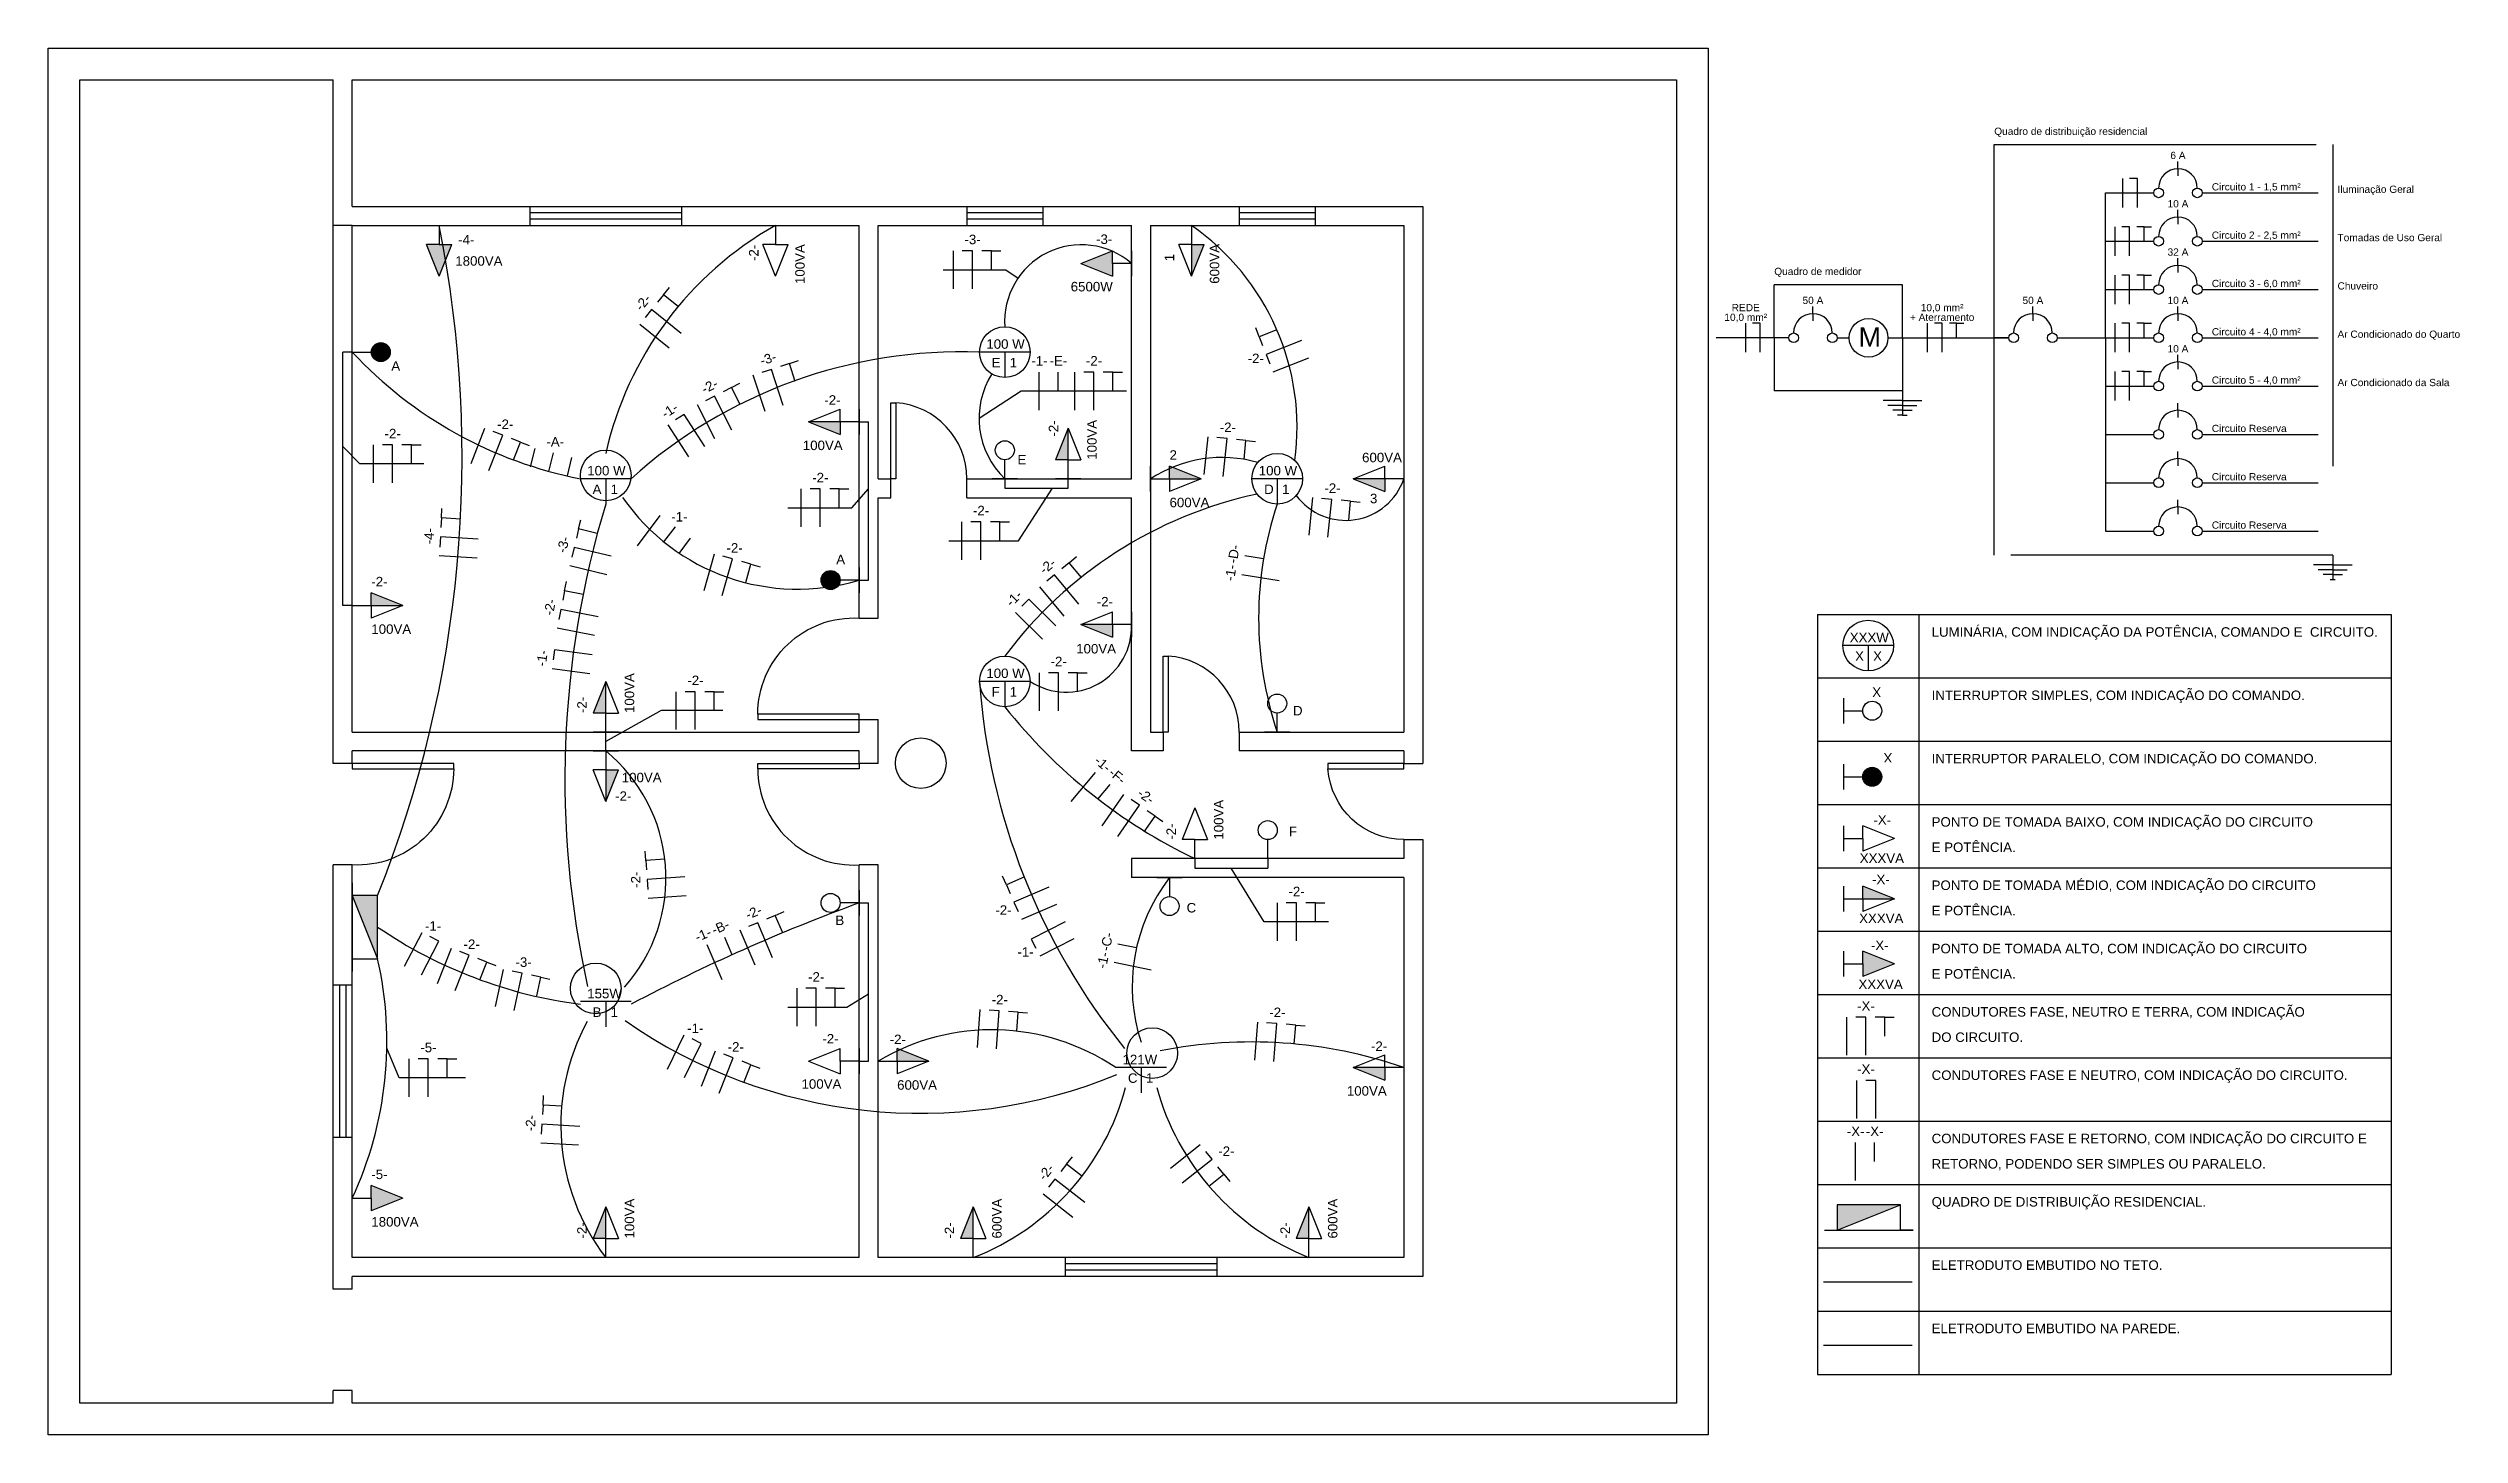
# Model space of a CAD drawing. Header units: millimetres. Extents: x 0 to 19, y 0 to 10.9.
import ezdxf
from ezdxf.enums import TextEntityAlignment as Align

# ---------------------------------------------------------------- set-up
doc = ezdxf.new("R2010")
doc.units = ezdxf.units.MM
doc.header["$LTSCALE"] = 0.2
doc.linetypes.add('DASHED', pattern=[19.05, 12.7, -6.35])
for name, color, linetype in [('CIRCUITOS', 250, 'Continuous'), ('ELETRODUTO_PAREDE', 251, 'DASHED'), ('ELETRODUTO_TETO', 251, 'Continuous'), ('ESQUADRIAS', 253, 'Continuous'), ('INTERRUPTORES', 250, 'Continuous'), ('luminarias', 250, 'Continuous'), ('PAREDES', 253, 'Continuous'), ('TOMADAS', 250, 'Continuous')]:
    doc.layers.add(name, color=color, linetype=linetype)
doc.styles.get("Standard").update_dxf_attribs({"font": 'Arial'})

msp = doc.modelspace()

# ---------------------------------------------------------------- texts
for s, height, p in [('Quadro de distribuição residencial', 0.0572, (15.3589, 10.2655)), ('Circuito 1 - 1,5 mm²', 0.0572, (17.0761, 9.8267)), ('Iluminação Geral', 0.0572, (18.0682, 9.8076)), ('Circuito 2 - 2,5 mm²', 0.0572, (17.0761, 9.4451)), ('Tomadas de Uso Geral', 0.0572, (18.0682, 9.426)), ('Quadro de medidor', 0.0572, (13.6227, 9.1589)), ('Circuito 3 - 6,0 mm²', 0.0572, (17.0761, 9.0635)), ('Chuveiro', 0.0572, (18.0682, 9.0444)), ('M', 0.1526, (14.2879, 8.5932)), ('Circuito 4 - 4,0 mm²', 0.0572, (17.0761, 8.6819)), ('Ar Condicionado do Quarto', 0.0572, (18.0682, 8.6629)), ('Circuito 5 - 4,0 mm²', 0.0572, (17.0761, 8.3004)), ('Ar Condicionado da Sala', 0.0572, (18.0682, 8.2813)), ('Circuito Reserva', 0.0572, (17.0761, 7.9188)), ('Circuito Reserva', 0.0572, (17.0761, 7.5372)), ('Circuito Reserva', 0.0572, (17.0761, 7.1556))]:
    msp.add_text(s, height=height).set_placement(p)
for s, p in [('6 A', (16.809, 10.0747)), ('10 A', (16.809, 9.6931)), ('32 A', (16.809, 9.3116)), ('50 A', (13.928, 8.93)), ('50 A', (15.6642, 8.93)), ('10 A', (16.809, 8.93)), ('10,0 mm²', (13.3976, 8.7964)), ('REDE', (13.3976, 8.8727)), ('+ Aterramento', (14.9476, 8.7964)), ('10,0 mm²', (14.9476, 8.8727)), ('10 A', (16.809, 8.5484))]:
    msp.add_text(s, height=0.0572).set_placement(p, align=Align.CENTER)
for s, p in [('LUMINÁRIA, COM INDICAÇÃO DA POTÊNCIA, COMANDO E  CIRCUITO.', (14.8648, 6.3774)), ('INTERRUPTOR SIMPLES, COM INDICAÇÃO DO COMANDO.', (14.8648, 5.8774)), ('INTERRUPTOR PARALELO, COM INDICAÇÃO DO COMANDO.', (14.8648, 5.3774)), ('PONTO DE TOMADA BAIXO, COM INDICAÇÃO DO CIRCUITO ', (14.8648, 4.8774)), ('E POTÊNCIA.', (14.8648, 4.6774)), ('PONTO DE TOMADA MÉDIO, COM INDICAÇÃO DO CIRCUITO ', (14.8648, 4.3774)), ('E POTÊNCIA.', (14.8648, 4.1774)), ('PONTO DE TOMADA ALTO, COM INDICAÇÃO DO CIRCUITO ', (14.8648, 3.8774)), ('E POTÊNCIA.', (14.8648, 3.6774)), ('CONDUTORES FASE, NEUTRO E TERRA, COM INDICAÇÃO', (14.8648, 3.3774)), ('DO CIRCUITO.', (14.8648, 3.1774)), ('CONDUTORES FASE E NEUTRO, COM INDICAÇÃO DO CIRCUITO.', (14.8648, 2.8774)), ('CONDUTORES FASE E RETORNO, COM INDICAÇÃO DO CIRCUITO E', (14.8648, 2.3774)), ('RETORNO, PODENDO SER SIMPLES OU PARALELO.', (14.8648, 2.1774)), ('QUADRO DE DISTRIBUIÇÃO RESIDENCIAL.', (14.8648, 1.8774)), ('ELETRODUTO EMBUTIDO NO TETO.', (14.8648, 1.3774)), ('ELETRODUTO EMBUTIDO NA PAREDE.', (14.8648, 0.8774))]:
    msp.add_text(s, height=0.075).set_placement(p, align=Align.TOP_LEFT)
at = {"layer": 'CIRCUITOS'}
for s, p in [('100 W', (9.554, 7.5763)), ('D', (9.5964, 7.4295)), ('1', (9.7387, 7.4295))]:
    msp.add_text(s, height=0.075, dxfattribs=at).set_placement(p)
at = {"layer": 'luminarias'}
for s, p in [('100 W', (7.404, 8.5763)), ('E', (7.4464, 8.4295)), ('1', (7.5887, 8.4295)), ('100 W', (4.254, 7.5763)), ('A', (4.2964, 7.4295)), ('1', (4.4387, 7.4295)), ('XXXW', (14.2184, 6.2589)), ('X', (14.2608, 6.1121)), ('X', (14.403, 6.1121)), ('100 W', (7.404, 5.9763)), ('F', (7.4464, 5.8295)), ('1', (7.5887, 5.8295)), ('155W', (4.254, 3.4469)), ('B', (4.2964, 3.3001)), ('1', (4.4387, 3.3001)), ('121W', (8.479, 2.9263)), ('C', (8.5214, 2.7795)), ('1', (8.6637, 2.7795))]:
    msp.add_text(s, height=0.075, dxfattribs=at).set_placement(p)

# ---------------------------------------------------------------- blocks, each defined once
blk = doc.blocks.new('TOMADA_MEDIA')
blk.add_hatch(color=256).paths.add_polyline_path([(0.4, 0), (0.15, 0.1), (0.15, 0.001), (0.15, 0), (0.151, 0)])
for p, q in [((0, -0.1), (0, 0.1)), ((0, 0), (0.15, 0)), ((0.15, 0), (0.15, 0.1)), ((0.4, 0), (0.15, 0.1)), ((0.15, 0), (0.15, -0.1)), ((0.15, 0), (0.4, 0)), ((0.4, 0), (0.15, -0.1))]:
    blk.add_line(p, q)
for tag, p in [('CIRC_NUM', (0.15, 0.15)), ('POT_TOM', (0.15, -0.225))]:
    blk.add_attdef(tag, p, '', height=0.075)
blk = doc.blocks.new('TOMADA_BAIXA')
for p, q in [((0, -0.1), (0, 0.1)), ((0, 0), (0.15, 0)), ((0.15, 0), (0.15, 0.1)), ((0.4, 0), (0.15, 0.1)), ((0.15, 0), (0.15, -0.1)), ((0.4, 0), (0.15, -0.1))]:
    blk.add_line(p, q)
for tag, p in [('CIRC_NUM', (0.15, 0.15)), ('POT_TOM', (0.15, -0.225))]:
    blk.add_attdef(tag, p, '', height=0.075)
blk = doc.blocks.new('TOMADA_ALTA')
blk.add_hatch(color=256).paths.add_polyline_path([(0.4, 0), (0.15, 0.1), (0.15, 0.003), (0.15, 0), (0.15, -0.003), (0.15, -0.1)])
for p, q in [((0, -0.1), (0, 0.1)), ((0, 0), (0.15, 0)), ((0.15, 0), (0.15, 0.1)), ((0.4, 0), (0.15, 0.1)), ((0.15, 0), (0.15, -0.1)), ((0.4, 0), (0.15, -0.1))]:
    blk.add_line(p, q)
for tag, p in [('CIRC_NUM', (0.15, 0.15)), ('POT_TOM', (0.15, -0.225))]:
    blk.add_attdef(tag, p, '', height=0.075)
blk = doc.blocks.new('FASE_NEUTRO')
for p, q in [((-0.07, -0.15), (-0.07, 0.15)), ((0.08, 0.15), (0, 0.15)), ((0.08, -0.15), (0.08, 0.15))]:
    blk.add_line(p, q)
blk.add_attdef('FN', text='', height=0.075).set_placement((0.1407, 0.2017), align=Align.CENTER)
blk = doc.blocks.new('FASE_NEUTRO_TERRA')
for p, q in [((-0.15, -0.15), (-0.15, 0.15)), ((0, 0.15), (-0.08, 0.15)), ((0, -0.15), (0, 0.15)), ((0.15, 0.15), (0.075, 0.15)), ((0.15, 0), (0.15, 0.15)), ((0.15, 0.15), (0.225, 0.15))]:
    blk.add_line(p, q)
blk.add_attdef('FNT', text='', height=0.075).set_placement((0.9088, 0.2017), align=Align.CENTER)
blk = doc.blocks.new('PORTA_80')
for p, q in [((-0.04, 0.8), (0, 0.8)), ((-0.04, 0), (-0.04, 0.8)), ((0, 0.8), (0, 0)), ((0, 0), (-0.04, 0))]:
    blk.add_line(p, q)
blk.add_arc((-0.04, 0.039), 0.761, 90, 182.9376)
blk = doc.blocks.new('PORTA_60')
for p, q in [((0, 0.6), (0.04, 0.6)), ((0, 0), (0, 0.6)), ((0.04, 0.6), (0.04, 0)), ((0.04, 0), (0, 0))]:
    blk.add_line(p, q)
blk.add_arc((-0.0014, 0), 0.6014, 0, 86.0501)
blk = doc.blocks.new('INTERRUPTOR_SIMPLES')
for p, q in [((0, -0.1), (0, 0.1)), ((0, 0), (0.15, 0))]:
    blk.add_line(p, q)
blk.add_circle((0.225, 0), 0.075)
blk.add_attdef('INT_LET', (0.225, 0.1084), '', height=0.075)
blk = doc.blocks.new('INTERRUPTOR_PARALELO')
blk.add_hatch(color=256).paths.add_polyline_path([(-0.15, 0), (-0.151, 0.011), (-0.153, 0.021), (-0.157, 0.031), (-0.162, 0.041), (-0.168, 0.049), (-0.176, 0.057), (-0.184, 0.063), (-0.194, 0.068), (-0.204, 0.072), (-0.214, 0.074), (-0.225, 0.075), (-0.236, 0.074), (-0.246, 0.072), (-0.256, 0.068), (-0.266, 0.063), (-0.274, 0.057), (-0.282, 0.049), (-0.288, 0.041), (-0.293, 0.031), (-0.297, 0.021), (-0.299, 0.011), (-0.3, 0), (-0.299, -0.011), (-0.297, -0.021), (-0.293, -0.031), (-0.288, -0.041), (-0.282, -0.049), (-0.274, -0.057), (-0.266, -0.063), (-0.256, -0.068), (-0.246, -0.072), (-0.236, -0.074), (-0.225, -0.075), (-0.214, -0.074), (-0.204, -0.072), (-0.194, -0.068), (-0.184, -0.063), (-0.176, -0.057), (-0.168, -0.049), (-0.162, -0.041), (-0.157, -0.031), (-0.153, -0.021), (-0.151, -0.011)])
for p, q in [((0, 0), (-0.15, 0)), ((0, 0.1), (0, -0.1))]:
    blk.add_line(p, q)
blk.add_circle((-0.225, 0), 0.075)
blk.add_attdef('INT_LET', (-0.316, 0.107), '', height=0.075)
blk = doc.blocks.new('FASE_RETORNO')
for p, q in [((-0.0814, -0.15), (-0.0814, 0.15)), ((0.0686, 0), (0.0686, 0.15))]:
    blk.add_line(p, q)
for tag, p in [('F', (-0.8488, 0.2017)), ('R', (-0.6985, 0.2017))]:
    blk.add_attdef(tag, text='', height=0.075).set_placement(p, align=Align.CENTER)
blk = doc.blocks.new('FASE_PARALELO')
for p, q in [((-0.15, -0.15), (-0.15, 0.15)), ((0, 0), (0, 0.15)), ((0.15, 0), (0.15, 0.15))]:
    blk.add_line(p, q)
blk.add_attdef('FP', text='', height=0.075).set_placement((0.0713, 0.2017), align=Align.CENTER)
blk = doc.blocks.new('RETORNO_PARALELO')
for p, q in [((-0.15, 0), (-0.15, 0.15)), ((0, 0), (0, 0.15)), ((0.15, 0), (0.15, 0.15))]:
    blk.add_line(p, q)
blk.add_attdef('RP', text='', height=0.075).set_placement((0.0718, 0.2017), align=Align.CENTER)

# ---------------------------------------------------------------- hatches: boundary and pattern name
at = {"layer": 'TOMADAS'}
for points in [[(2.6, 4.2597), (2.4, 4.2597), (2.6, 3.7597)], [(14.1194, 1.8149), (14.1194, 1.6149), (14.6194, 1.8149)]]:
    msp.add_hatch(color=256, dxfattribs=at).paths.add_polyline_path(points)

# ---------------------------------------------------------------- linework, layer by layer
at = {"linetype": 'DASHED'}
for p, q in [((15.3589, 8.6629), (15.3589, 10.1892)), ((15.3589, 10.1892), (18.0301, 10.1892)), ((18.0301, 10.1892), (18.0301, 6.9457)), ((13.6227, 8.6629), (13.6227, 9.0826)), ((14.6339, 9.0826), (13.6227, 9.0826)), ((14.6339, 8.6629), (14.6339, 9.0826)), ((13.6227, 8.6629), (13.6227, 8.2431)), ((14.6339, 8.6629), (14.6339, 8.2431)), ((15.3589, 6.9457), (15.3589, 8.6629)), ((14.6339, 8.2431), (13.6227, 8.2431)), ((18.0301, 6.9457), (15.3589, 6.9457))]:
    msp.add_line(p, q, dxfattribs=at)
for p, q in [((16.809, 9.9984), (16.809, 10.0557)), ((16.809, 9.9984), (16.809, 9.9412)), ((16.2366, 9.426), (16.2366, 9.8076)), ((16.2366, 9.8076), (16.6182, 9.8076)), ((16.9998, 9.8076), (17.9156, 9.8076)), ((16.809, 9.6168), (16.809, 9.6741)), ((16.809, 9.6168), (16.809, 9.5596)), ((16.2366, 9.0444), (16.2366, 9.426)), ((16.2366, 9.426), (16.6182, 9.426)), ((16.9998, 9.426), (17.9156, 9.426)), ((16.809, 9.2352), (16.809, 9.2925)), ((16.809, 9.2352), (16.809, 9.178)), ((16.2366, 8.6629), (16.2366, 9.0444)), ((16.2366, 9.0444), (16.6182, 9.0444)), ((16.9998, 9.0444), (17.9156, 9.0444)), ((13.928, 8.8537), (13.928, 8.9109)), ((13.928, 8.8537), (13.928, 8.7964)), ((15.6642, 8.8537), (15.6642, 8.9109)), ((15.6642, 8.8537), (15.6642, 8.7964)), ((16.809, 8.8537), (16.809, 8.9109)), ((16.809, 8.8537), (16.809, 8.7964)), ((13.7372, 8.6629), (13.1648, 8.6629)), ((14.1188, 8.6629), (14.2142, 8.6629)), ((14.5195, 8.6629), (15.0918, 8.6629)), ((15.0918, 8.6629), (15.4734, 8.6629)), ((15.4734, 8.6629), (15.3589, 8.6629)), ((15.855, 8.6629), (16.2366, 8.6629)), ((16.2366, 8.6629), (16.2366, 8.2813)), ((16.2366, 8.6629), (16.6182, 8.6629)), ((16.9998, 8.6629), (17.9156, 8.6629)), ((16.809, 8.4721), (16.809, 8.5293)), ((16.809, 8.4721), (16.809, 8.4148)), ((14.6339, 8.2431), (14.6339, 8.1668)), ((16.2366, 8.2813), (16.2366, 7.8997)), ((16.2366, 8.2813), (16.6182, 8.2813)), ((16.9998, 8.2813), (17.9156, 8.2813)), ((14.6339, 8.1668), (14.4813, 8.1668)), ((14.6339, 8.1286), (14.5195, 8.1286)), ((14.6339, 8.0905), (14.5576, 8.0905)), ((14.6339, 8.0523), (14.5958, 8.0523)), ((14.6339, 8.1668), (14.6339, 8.0523)), ((14.6339, 8.1668), (14.7866, 8.1668)), ((14.6339, 8.1286), (14.7484, 8.1286)), ((14.6339, 8.0905), (14.7102, 8.0905)), ((14.6339, 8.0523), (14.6721, 8.0523)), ((16.809, 8.0905), (16.809, 8.1477)), ((16.809, 8.0905), (16.809, 8.0332)), ((16.2366, 7.8997), (16.2366, 7.5181)), ((16.2366, 7.8997), (16.6182, 7.8997)), ((16.9998, 7.8997), (17.9156, 7.8997)), ((16.809, 7.7089), (16.809, 7.7661)), ((16.809, 7.7089), (16.809, 7.6517)), ((16.2366, 7.5181), (16.6182, 7.5181)), ((16.2366, 7.5181), (16.2366, 7.1365)), ((16.9998, 7.5181), (17.9156, 7.5181)), ((16.809, 7.3273), (16.809, 7.3845)), ((16.809, 7.3273), (16.809, 7.2701)), ((16.2366, 7.1365), (16.6182, 7.1365)), ((16.9998, 7.1365), (17.9156, 7.1365)), ((18.0301, 6.8694), (17.8774, 6.8694)), ((18.0301, 6.9457), (18.0301, 6.8694)), ((18.0301, 6.8694), (18.0301, 6.7549)), ((18.0301, 6.8694), (18.1827, 6.8694)), ((18.0301, 6.8312), (17.9156, 6.8312)), ((18.0301, 6.7931), (17.9537, 6.7931)), ((18.01, 6.7549), (18.0501, 6.7549)), ((18.0301, 6.8312), (18.1445, 6.8312)), ((18.0301, 6.7931), (18.1064, 6.7931)), ((13.9648, 6.4774), (18.4907, 6.4774)), ((13.9648, 6.4774), (13.9648, 0.4774)), ((14.7648, 6.4774), (14.7648, 0.4774)), ((18.4907, 6.4774), (18.4907, 0.4774)), ((13.9648, 5.9774), (18.4907, 5.9774)), ((13.9648, 5.4774), (18.4907, 5.4774)), ((13.9648, 4.9774), (18.4907, 4.9774)), ((13.9648, 4.4774), (18.4907, 4.4774)), ((13.9648, 3.9774), (18.4907, 3.9774)), ((13.9648, 3.4774), (18.4907, 3.4774)), ((13.9648, 2.9774), (18.4907, 2.9774)), ((13.9648, 2.4774), (18.4907, 2.4774)), ((13.9648, 1.9774), (18.4907, 1.9774)), ((13.9648, 1.4774), (18.4907, 1.4774)), ((13.9648, 0.9774), (18.4907, 0.9774)), ((13.9648, 0.4774), (18.4907, 0.4774))]:
    msp.add_line(p, q)
at = {"ltscale": 0.005}
for centre, radius in [((16.6563, 9.8076), 0.0382), ((16.9616, 9.8076), 0.0382), ((16.6563, 9.426), 0.0382), ((16.9616, 9.426), 0.0382), ((16.6563, 9.0444), 0.0382), ((16.9616, 9.0444), 0.0382), ((14.3668, 8.6629), 0.1526), ((13.7754, 8.6629), 0.0382), ((14.0806, 8.6629), 0.0382), ((15.5116, 8.6629), 0.0382), ((15.8169, 8.6629), 0.0382), ((16.6563, 8.6629), 0.0382), ((16.9616, 8.6629), 0.0382), ((16.6563, 8.2813), 0.0382), ((16.9616, 8.2813), 0.0382), ((16.6563, 7.8997), 0.0382), ((16.9616, 7.8997), 0.0382), ((16.6563, 7.5181), 0.0382), ((16.9616, 7.5181), 0.0382), ((16.6563, 7.1365), 0.0382), ((16.9616, 7.1365), 0.0382)]:
    msp.add_circle(centre, radius, dxfattribs=at)
msp.add_circle((4.4, 7.576), 0.2)
at = {"linetype": 'ByBlock'}
msp.add_circle((6.8868, 5.3038), 0.2, dxfattribs=at)
for centre in [(16.809, 9.8458), (16.809, 9.4642), (16.809, 9.0826), (13.928, 8.701), (15.6642, 8.701), (16.809, 8.701), (16.809, 8.3194), (16.809, 7.9378), (16.809, 7.5563), (16.809, 7.1747)]:
    msp.add_arc(centre, 0.1526, 0, 180)
at = {"layer": 'CIRCUITOS'}
for p, q in [((7.063, 9.2006), (7.5566, 9.2006)), ((7.5566, 9.2006), (7.6541, 9.1339)), ((7.6787, 8.2419), (7.3462, 8.0261)), ((8.5099, 8.2419), (7.6787, 8.2419)), ((2.325, 7.8054), (2.4595, 7.6674)), ((2.9633, 7.6674), (2.4595, 7.6674)), ((6.3425, 7.32), (6.475, 7.4699)), ((7.6576, 7.0595), (7.9261, 7.475)), ((9.9, 7.55), (9.5, 7.55)), ((9.7, 7.55), (9.7, 7.35)), ((5.8378, 7.32), (6.3425, 7.32)), ((7.108, 7.0595), (7.6576, 7.0595)), ((4.8376, 5.7185), (4.4, 5.475)), ((5.3256, 5.7185), (4.8376, 5.7185)), ((9.5961, 4.0512), (9.3375, 4.475)), ((10.1055, 4.0512), (9.5961, 4.0512)), ((6.3035, 3.3767), (6.475, 3.4821)), ((5.8384, 3.3767), (6.3035, 3.3767)), ((2.7699, 2.8192), (2.6723, 3.0535)), ((3.2944, 2.8192), (2.7699, 2.8192))]:
    msp.add_line(p, q, dxfattribs=at)
for centre in [(9.7, 7.55), (8.7137, 3.015)]:
    msp.add_circle(centre, 0.2, dxfattribs=at)
at = {"layer": 'ELETRODUTO_PAREDE'}
for p, q in [((2.325, 6.55), (2.325, 8.55)), ((2.4, 8.55), (2.325, 8.55)), ((6.4, 8), (6.475, 8)), ((6.475, 6.7498), (6.475, 8)), ((7.55, 7.55), (7.55, 7.475)), ((7.55, 7.475), (8.0492, 7.475)), ((8.0492, 7.475), (8.0492, 7.55)), ((6.4, 6.7498), (6.475, 6.7498)), ((2.4, 6.55), (2.325, 6.55)), ((4.4, 5.4), (4.4, 5.55)), ((9.05, 4.55), (9.05, 4.475)), ((9.05, 4.475), (9.625, 4.475)), ((9.625, 4.55), (9.625, 4.475)), ((6.4, 4.2), (6.475, 4.2)), ((6.475, 2.95), (6.475, 4.2)), ((6.4, 2.95), (6.475, 2.95)), ((14.0117, 0.7076), (14.7117, 0.7076))]:
    msp.add_line(p, q, dxfattribs=at)
at = {"layer": 'ELETRODUTO_TETO'}
msp.add_line((14.0117, 1.2076), (14.7117, 1.2076), dxfattribs=at)
for centre, radius, start, end in [((-6.0506, 7.7207), 9.3173, 338.1939, 11.3225), ((7.096, 7.1421), 2.7637, 119.3946, 167.2928), ((7.9165, 7.9562), 1.9401, 352.2333, 55.2365), ((8.1537, 8.7925), 0.6052, 49.0868, 184.0232), ((4.8358, 10.8144), 3.3257, 222.9116, 258.9792), ((7.2088, 4.657), 3.8956, 87.9233, 132.0429), ((8.0041, 8.0261), 0.658, 147.6787, 226.3548), ((9.265, 6.6832), 1.0347, 74.1902, 123.098), ((10.2583, 4.1243), 3.3821, 102.2523, 143.2041), ((10.2403, 7.7071), 0.4858, 216.5532, 341.1386), ((11.5836, 5.1738), 7.506, 163.1461, 192.5691), ((5.9148, 8.3591), 1.6808, 214.743, 286.779), ((12.3829, 6.45), 2.8298, 161.4556, 198.5444), ((8.0348, 6.3798), 0.5156, 236.4667, 2.2488), ((12.517, 6.3157), 5.18, 184.0484, 219.0581), ((10.8868, 8.3835), 4.2509, 218.2817, 244.3987), ((3.5777, 4.3959), 1.2979, 318.4023, 50.6831), ((9.9581, 3.5387), 1.4034, 142.1437, 198.2177), ((11.3873, -9.4465), 14.5293, 110.0756, 117.8493), ((4.6684, 7.0334), 3.6635, 235.6262, 262.6549), ((-0.2772, 3.1084), 2.95, 335.1659, 12.7549), ((5.7628, 2.4448), 1.7172, 151.5129, 217.4774), ((6.8847, 6.6208), 4.0817, 235.1576, 292.2922), ((7.4482, 1.4513), 1.7472, 56.0095, 120.9354), ((9.4946, -0.5895), 3.6918, 70.9423, 101.2304), ((6.5851, 3.2516), 1.9848, 291.1106, 345.1035), ((10.6922, 3.2716), 2.0134, 195.2097, 248.368)]:
    msp.add_arc(centre, radius, start, end, dxfattribs=at)
at = {"layer": 'ESQUADRIAS'}
for p, q in [((3.8, 9.7), (3.8, 9.55)), ((5, 9.65), (3.8, 9.65)), ((5, 9.6), (3.8, 9.6)), ((5, 9.55), (5, 9.7)), ((7.25, 9.7), (7.25, 9.55)), ((7.85, 9.65), (7.25, 9.65)), ((7.85, 9.6), (7.25, 9.6)), ((7.85, 9.7), (7.85, 9.55)), ((9.4, 9.7), (9.4, 9.55)), ((10, 9.65), (9.4, 9.65)), ((10, 9.6), (9.4, 9.6)), ((10, 9.7), (10, 9.55)), ((2.4, 3.55), (2.25, 3.55)), ((2.3, 3.55), (2.3, 2.35)), ((2.35, 3.55), (2.35, 2.35)), ((2.25, 2.35), (2.4, 2.35)), ((8.025, 1.4), (8.025, 1.25)), ((9.225, 1.35), (8.025, 1.35)), ((9.225, 1.25), (9.225, 1.4)), ((9.225, 1.3), (8.025, 1.3))]:
    msp.add_line(p, q, dxfattribs=at)
at = {"layer": 'luminarias'}
for p, q in [((7.75, 8.55), (7.35, 8.55)), ((7.55, 8.55), (7.55, 8.35)), ((4.6, 7.55), (4.2, 7.55)), ((4.4, 7.55), (4.4, 7.35)), ((14.5643, 6.2326), (14.1643, 6.2326)), ((14.3643, 6.2326), (14.3643, 6.0326)), ((7.75, 5.95), (7.35, 5.95)), ((7.55, 5.95), (7.55, 5.75)), ((4.6, 3.4206), (4.2, 3.4206)), ((4.4, 3.4206), (4.4, 3.2206)), ((8.825, 2.9), (8.425, 2.9)), ((8.625, 2.9), (8.625, 2.7))]:
    msp.add_line(p, q, dxfattribs=at)
for centre in [(7.55, 8.55), (14.3643, 6.2326), (7.55, 5.95), (4.3219, 3.5248)]:
    msp.add_circle(centre, 0.2, dxfattribs=at)
at = {"layer": 'PAREDES'}
for p, q in [((0, 10.95), (13.1, 10.95)), ((0, 0), (0, 10.95)), ((13.1, 10.95), (13.1, 0)), ((0.25, 10.7), (2.25, 10.7)), ((0.25, 0.25), (0.25, 10.7)), ((2.25, 5.3), (2.25, 10.7)), ((2.4, 9.7), (2.4, 10.7)), ((2.4, 10.7), (12.85, 10.7)), ((12.85, 10.7), (12.85, 0.25)), ((2.4, 9.55), (2.25, 9.55)), ((2.4, 9.7), (10.85, 9.7)), ((2.4, 9.55), (6.4, 9.55)), ((2.4, 5.55), (2.4, 9.55)), ((6.4, 6.45), (6.4, 9.55)), ((6.55, 9.55), (8.55, 9.55)), ((6.55, 7.55), (6.55, 9.55)), ((8.55, 7.55), (8.55, 9.55)), ((8.7, 9.55), (8.7, 5.55)), ((8.7, 9.55), (10.7, 9.55)), ((10.7, 9.55), (10.7, 5.55)), ((10.85, 9.7), (10.85, 5.3)), ((6.55, 7.55), (6.65, 7.55)), ((6.65, 7.4), (6.65, 7.55)), ((7.25, 7.55), (8.55, 7.55)), ((7.25, 7.4), (7.25, 7.55)), ((6.55, 7.4), (6.65, 7.4)), ((6.55, 6.45), (6.55, 7.4)), ((7.25, 7.4), (8.55, 7.4)), ((8.55, 5.4), (8.55, 7.4)), ((6.4, 6.45), (6.55, 6.45)), ((2.4, 5.55), (6.4, 5.55)), ((6.4, 5.65), (6.55, 5.65)), ((6.4, 5.55), (6.4, 5.65)), ((6.55, 5.3), (6.55, 5.65)), ((8.7, 5.55), (8.8, 5.55)), ((8.8, 5.55), (8.8, 5.4)), ((9.4, 5.55), (10.7, 5.55)), ((9.4, 5.55), (9.4, 5.4)), ((6.4, 5.4), (2.4, 5.4)), ((2.4, 5.3), (2.4, 5.4)), ((6.4, 5.3), (6.4, 5.4)), ((8.8, 5.4), (8.55, 5.4)), ((10.7, 5.4), (9.4, 5.4)), ((10.7, 5.4), (10.7, 5.3)), ((2.4, 5.3), (2.25, 5.3)), ((6.55, 5.3), (6.4, 5.3)), ((10.7, 5.3), (10.85, 5.3)), ((10.7, 4.7), (10.85, 4.7)), ((10.7, 4.7), (10.7, 4.55)), ((10.85, 4.7), (10.85, 1.25)), ((2.25, 1.15), (2.25, 4.5)), ((2.4, 4.5), (2.25, 4.5)), ((2.4, 1.4), (2.4, 4.5)), ((6.4, 1.4), (6.4, 4.5)), ((6.55, 4.5), (6.4, 4.5)), ((6.55, 1.4), (6.55, 4.5)), ((10.7, 4.55), (8.55, 4.55)), ((8.55, 4.55), (8.55, 4.4)), ((10.7, 4.4), (8.55, 4.4)), ((10.7, 4.4), (10.7, 1.4)), ((6.4, 1.4), (2.4, 1.4)), ((10.7, 1.4), (6.55, 1.4)), ((2.4, 1.15), (2.25, 1.15)), ((10.85, 1.25), (2.4, 1.25)), ((2.4, 1.15), (2.4, 1.25)), ((2.25, 0.25), (0.25, 0.25)), ((2.25, 0.25), (2.25, 0.35)), ((2.4, 0.35), (2.25, 0.35)), ((2.4, 0.25), (2.4, 0.35)), ((12.85, 0.25), (2.4, 0.25)), ((13.1, 0), (0, 0))]:
    msp.add_line(p, q, dxfattribs=at)
at = {"layer": 'TOMADAS'}
for p, q in [((2.4, 4.3597), (2.4, 3.6597)), ((2.6, 4.2597), (2.4, 4.2597)), ((2.4, 4.2597), (2.6, 3.7597)), ((2.6, 3.7597), (2.6, 4.2597)), ((2.4, 3.6597), (2.4, 3.7597)), ((2.4, 3.7597), (2.6, 3.7597)), ((14.6194, 1.8149), (14.1194, 1.8149)), ((14.1194, 1.8149), (14.1194, 1.6149)), ((14.1194, 1.6149), (14.6194, 1.8149)), ((14.6194, 1.6149), (14.6194, 1.8149)), ((14.0194, 1.6149), (14.7194, 1.6149)), ((14.7194, 1.6149), (14.6194, 1.6149))]:
    msp.add_line(p, q, dxfattribs=at)

# ---------------------------------------------------------------- block references
at = {"xscale": 0.7632, "yscale": 0.7632, "zscale": 0.7632}
for name, p in [('FASE_NEUTRO', (16.4274, 9.8076)), ('FASE_NEUTRO_TERRA', (16.4274, 9.426)), ('FASE_NEUTRO_TERRA', (16.4274, 9.0444)), ('FASE_NEUTRO', (13.451, 8.6629)), ('FASE_NEUTRO_TERRA', (14.9476, 8.6629)), ('FASE_NEUTRO_TERRA', (16.4274, 8.6629)), ('FASE_NEUTRO_TERRA', (16.4274, 8.2813))]:
    msp.add_blockref(name, p, dxfattribs=at)
at = {"layer": 'CIRCUITOS'}
ref = msp.add_blockref('FASE_NEUTRO_TERRA', (7.2941, 9.2006), dxfattribs=at)
ref.add_attrib('FNT', '-3-', dxfattribs={"layer": '0', "height": 0.075}).set_placement((7.2955, 9.4023), align=Align.CENTER)
ref = msp.add_blockref('FASE_NEUTRO_TERRA', (4.8789, 8.7921), dxfattribs=dict(at, rotation=51.2638))
ref.add_attrib('FNT', '-2-', dxfattribs={"layer": '0', "height": 0.075, "rotation": 51.2638}).set_placement((4.7223, 8.9191), align=Align.CENTER)
ref = msp.add_blockref('FASE_NEUTRO_TERRA', (9.7514, 8.5865), dxfattribs=dict(at, rotation=111.3473))
ref.add_attrib('FNT', '-2-', dxfattribs={"layer": '0', "height": 0.075}).set_placement((9.5307, 8.4631), align=Align.CENTER)
ref = msp.add_blockref('FASE_NEUTRO_TERRA', (5.7537, 8.2706), dxfattribs=dict(at, rotation=17.99))
ref.add_attrib('FNT', '-3-', dxfattribs={"layer": '0', "height": 0.075, "rotation": 17.99}).set_placement((5.6928, 8.4629), align=Align.CENTER)
ref = msp.add_blockref('FASE_RETORNO', (7.9035, 8.2419), dxfattribs=at)
ref.add_attrib('F', '-1-', dxfattribs={"layer": '0', "height": 0.075}).set_placement((7.8235, 8.4437), align=Align.CENTER)
ref.add_attrib('R', '-E-', dxfattribs={"layer": '0', "height": 0.075}).set_placement((7.9734, 8.4437), align=Align.CENTER)
ref = msp.add_blockref('FASE_NEUTRO_TERRA', (8.2524, 8.2419), dxfattribs=at)
ref.add_attrib('FNT', '-2-', dxfattribs={"layer": '0', "height": 0.075}).set_placement((8.2538, 8.4437), align=Align.CENTER)
ref = msp.add_blockref('FASE_NEUTRO_TERRA', (5.3271, 8.0679), dxfattribs=dict(at, rotation=27.0437))
ref.add_attrib('FNT', '-2-', dxfattribs={"layer": '0', "height": 0.075, "rotation": 27.0437}).set_placement((5.2366, 8.2481), align=Align.CENTER)
ref = msp.add_blockref('FASE_NEUTRO_TERRA', (3.532, 7.7549), dxfattribs=dict(at, rotation=338.5844))
ref.add_attrib('FNT', '-2-', dxfattribs={"layer": '0', "height": 0.075}).set_placement((3.6071, 7.9427), align=Align.CENTER)
ref = msp.add_blockref('FASE_NEUTRO', (5.0327, 7.8881), dxfattribs=dict(at, rotation=32.8228))
ref.add_attrib('FN', '-1-', dxfattribs={"layer": '0', "height": 0.075, "rotation": 32.8228}).set_placement((4.9243, 8.0583), align=Align.CENTER)
ref = msp.add_blockref('FASE_NEUTRO_TERRA', (9.2887, 7.7179), dxfattribs=dict(at, rotation=354.2403))
ref.add_attrib('FNT', '-2-', dxfattribs={"layer": '0', "height": 0.075}).set_placement((9.3103, 7.9186), align=Align.CENTER)
ref = msp.add_blockref('FASE_NEUTRO_TERRA', (2.7171, 7.6674), dxfattribs=at)
ref.add_attrib('FNT', '-2-', dxfattribs={"layer": '0', "height": 0.075}).set_placement((2.7185, 7.8692), align=Align.CENTER)
ref = msp.add_blockref('RETORNO_PARALELO', (3.9517, 7.6083), dxfattribs=dict(at, rotation=346.0728))
ref.add_attrib('RP', '-A-', dxfattribs={"layer": '0', "height": 0.075}).set_placement((4.0015, 7.8041), align=Align.CENTER)
ref = msp.add_blockref('FASE_NEUTRO_TERRA', (6.0927, 7.32), dxfattribs=at)
ref.add_attrib('FNT', '-2-', dxfattribs={"layer": '0', "height": 0.075}).set_placement((6.0941, 7.5217), align=Align.CENTER)
ref = msp.add_blockref('FASE_NEUTRO_TERRA', (10.1149, 7.2377), dxfattribs=dict(at, rotation=354.3493))
ref.add_attrib('FNT', '-2-', dxfattribs={"layer": '0', "height": 0.075}).set_placement((10.1361, 7.4384), align=Align.CENTER)
ref = msp.add_blockref('FASE_NEUTRO_TERRA', (3.2448, 7.0819), dxfattribs=dict(at, rotation=86.7597))
ref.add_attrib('FNT', '-4-', dxfattribs={"layer": '0', "height": 0.075, "rotation": 86.7597}).set_placement((3.0434, 7.0947), align=Align.CENTER)
ref = msp.add_blockref('FASE_PARALELO', (4.8598, 7.0506), dxfattribs=dict(at, rotation=323.2883))
ref.add_attrib('FP', '-1-', dxfattribs={"layer": '0', "height": 0.075}).set_placement((4.9818, 7.2123), align=Align.CENTER)
ref = msp.add_blockref('FASE_NEUTRO_TERRA', (7.3609, 7.0595), dxfattribs=at)
ref.add_attrib('FNT', '-2-', dxfattribs={"layer": '0', "height": 0.075}).set_placement((7.3623, 7.2612), align=Align.CENTER)
ref = msp.add_blockref('FASE_NEUTRO_TERRA', (4.2969, 6.9724), dxfattribs=dict(at, rotation=76.46))
ref.add_attrib('FNT', '-3-', dxfattribs={"layer": '0', "height": 0.075, "rotation": 76.46}).set_placement((4.1011, 7.0211), align=Align.CENTER)
ref = msp.add_blockref('FASE_NEUTRO_TERRA', (5.3609, 6.7721), dxfattribs=dict(at, rotation=344.1862))
ref.add_attrib('FNT', '-2-', dxfattribs={"layer": '0', "height": 0.075}).set_placement((5.4173, 6.9662), align=Align.CENTER)
ref = msp.add_blockref('FASE_NEUTRO_TERRA', (8.0383, 6.6758), dxfattribs=dict(at, rotation=39.5775))
ref.add_attrib('FNT', '-2-', dxfattribs={"layer": '0', "height": 0.075, "rotation": 39.5775}).set_placement((7.9107, 6.832), align=Align.CENTER)
ref = msp.add_blockref('FASE_RETORNO', (9.5813, 6.8489), dxfattribs=dict(at, rotation=80.8714))
ref.add_attrib('F', '-1-', dxfattribs={"layer": '0', "height": 0.075, "rotation": 80.8714}).set_placement((9.3694, 6.8019), align=Align.CENTER)
ref.add_attrib('R', '-D-', dxfattribs={"layer": '0', "height": 0.075, "rotation": 80.8714}).set_placement((9.3932, 6.9499), align=Align.CENTER)
ref = msp.add_blockref('FASE_NEUTRO_TERRA', (4.1937, 6.489), dxfattribs=dict(at, rotation=78.9841))
ref.add_attrib('FNT', '-2-', dxfattribs={"layer": '0', "height": 0.075, "rotation": 78.9841}).set_placement((3.9959, 6.529), align=Align.CENTER)
ref = msp.add_blockref('FASE_NEUTRO', (7.7907, 6.4372), dxfattribs=dict(at, rotation=45.343))
ref.add_attrib('FN', '-1-', dxfattribs={"layer": '0', "height": 0.075, "rotation": 45.343}).set_placement((7.6481, 6.5798), align=Align.CENTER)
ref = msp.add_blockref('FASE_NEUTRO', (4.1349, 6.0993), dxfattribs=dict(at, rotation=82.2967))
ref.add_attrib('FN', '-1-', dxfattribs={"layer": '0', "height": 0.075, "rotation": 82.2967}).set_placement((3.9351, 6.1278), align=Align.CENTER)
ref = msp.add_blockref('FASE_NEUTRO_TERRA', (7.9738, 5.8678), dxfattribs=at)
ref.add_attrib('FNT', '-2-', dxfattribs={"layer": '0', "height": 0.075}).set_placement((7.9752, 6.0695), align=Align.CENTER)
ref = msp.add_blockref('FASE_NEUTRO_TERRA', (5.107, 5.7185), dxfattribs=at)
ref.add_attrib('FNT', '-2-', dxfattribs={"layer": '0', "height": 0.075}).set_placement((5.1084, 5.9203), align=Align.CENTER)
ref = msp.add_blockref('FASE_RETORNO', (8.2313, 5.0642), dxfattribs=dict(at, rotation=319.9681))
ref.add_attrib('F', '-1-', dxfattribs={"layer": '0', "height": 0.075, "rotation": 319.9681}).set_placement((8.2996, 5.2702), align=Align.CENTER)
ref.add_attrib('R', '-F-', dxfattribs={"layer": '0', "height": 0.075, "rotation": 319.9681}).set_placement((8.4142, 5.174), align=Align.CENTER)
ref = msp.add_blockref('FASE_NEUTRO_TERRA', (8.5273, 4.8477), dxfattribs=dict(at, rotation=325.3049))
ref.add_attrib('FNT', '-2-', dxfattribs={"layer": '0', "height": 0.075, "rotation": 325.3049}).set_placement((8.643, 5.0129), align=Align.CENTER)
ref = msp.add_blockref('FASE_NEUTRO_TERRA', (4.8755, 4.3959), dxfattribs=dict(at, rotation=93.9002))
ref.add_attrib('FNT', '-2-', dxfattribs={"layer": '0', "height": 0.075, "rotation": 90}).set_placement((4.6743, 4.3836), align=Align.CENTER)
ref = msp.add_blockref('FASE_NEUTRO_TERRA', (7.7598, 4.2661), dxfattribs=dict(at, rotation=113.4704))
ref.add_attrib('FNT', '-2-', dxfattribs={"layer": '0', "height": 0.075}).set_placement((7.5391, 4.1064), align=Align.CENTER)
ref = msp.add_blockref('FASE_NEUTRO_TERRA', (9.8515, 4.0512), dxfattribs=at)
ref.add_attrib('FNT', '-2-', dxfattribs={"layer": '0', "height": 0.075}).set_placement((9.8529, 4.2529), align=Align.CENTER)
ref = msp.add_blockref('FASE_NEUTRO', (2.9435, 3.8014), dxfattribs=dict(at, rotation=332.7378))
ref.add_attrib('FN', '-1-', dxfattribs={"layer": '0', "height": 0.075}).set_placement((3.0373, 3.9807), align=Align.CENTER)
ref = msp.add_blockref('FASE_RETORNO', (5.3352, 3.7623), dxfattribs=dict(at, rotation=23.0962))
ref.add_attrib('F', '-1-', dxfattribs={"layer": '0', "height": 0.075, "rotation": 23.0962}).set_placement((5.1825, 3.9164), align=Align.CENTER)
ref.add_attrib('R', '-B-', dxfattribs={"layer": '0', "height": 0.075, "rotation": 23.0962}).set_placement((5.32, 3.9752), align=Align.CENTER)
ref = msp.add_blockref('FASE_NEUTRO_TERRA', (5.6584, 3.9057), dxfattribs=dict(at, rotation=22.8875))
ref.add_attrib('FNT', '-2-', dxfattribs={"layer": '0', "height": 0.075, "rotation": 22.8875}).set_placement((5.5813, 4.092), align=Align.CENTER)
ref = msp.add_blockref('FASE_NEUTRO', (7.929, 3.9112), dxfattribs=dict(at, rotation=116.9791))
ref.add_attrib('FN', '-1-', dxfattribs={"layer": '0', "height": 0.075}).set_placement((7.7135, 3.7758), align=Align.CENTER)
ref = msp.add_blockref('FASE_NEUTRO_TERRA', (3.2673, 3.6484), dxfattribs=dict(at, rotation=338.6736))
ref.add_attrib('FNT', '-2-', dxfattribs={"layer": '0', "height": 0.075}).set_placement((3.342, 3.8364), align=Align.CENTER)
ref = msp.add_blockref('FASE_RETORNO', (8.5752, 3.7781), dxfattribs=dict(at, rotation=78.3978))
ref.add_attrib('F', '-1-', dxfattribs={"layer": '0', "height": 0.075, "rotation": 78.3978}).set_placement((8.3615, 3.7403), align=Align.CENTER)
ref.add_attrib('R', '-C-', dxfattribs={"layer": '0', "height": 0.075, "rotation": 78.3978}).set_placement((8.3916, 3.8871), align=Align.CENTER)
ref = msp.add_blockref('FASE_NEUTRO_TERRA', (3.7089, 3.4978), dxfattribs=dict(at, rotation=348.0599))
ref.add_attrib('FNT', '-3-', dxfattribs={"layer": '0', "height": 0.075}).set_placement((3.752, 3.6952), align=Align.CENTER)
ref = msp.add_blockref('FASE_NEUTRO_TERRA', (6.06, 3.3767), dxfattribs=at)
ref.add_attrib('FNT', '-2-', dxfattribs={"layer": '0', "height": 0.075}).set_placement((6.0614, 3.5784), align=Align.CENTER)
ref = msp.add_blockref('FASE_NEUTRO_TERRA', (7.4948, 3.1979), dxfattribs=dict(at, rotation=355.9787))
ref.add_attrib('FNT', '-2-', dxfattribs={"layer": '0', "height": 0.075}).set_placement((7.5103, 3.3992), align=Align.CENTER)
ref = msp.add_blockref('FASE_NEUTRO', (5.0159, 2.992), dxfattribs=dict(at, rotation=333.6756))
ref.add_attrib('FN', '-1-', dxfattribs={"layer": '0', "height": 0.075}).set_placement((5.1068, 3.1728), align=Align.CENTER)
ref = msp.add_blockref('FASE_NEUTRO_TERRA', (9.6851, 3.0974), dxfattribs=dict(at, rotation=355.7659))
ref.add_attrib('FNT', '-2-', dxfattribs={"layer": '0', "height": 0.075}).set_placement((9.7014, 3.2986), align=Align.CENTER)
ref = msp.add_blockref('FASE_NEUTRO_TERRA', (14.3453, 3.1473), dxfattribs=at)
ref.add_attrib('FNT', '-X-', dxfattribs={"layer": '0', "height": 0.075}).set_placement((14.3465, 3.349), align=Align.CENTER)
ref = msp.add_blockref('FASE_NEUTRO_TERRA', (2.9995, 2.8192), dxfattribs=at)
ref.add_attrib('FNT', '-5-', dxfattribs={"layer": '0', "height": 0.075}).set_placement((3.0009, 3.021), align=Align.CENTER)
ref = msp.add_blockref('FASE_NEUTRO_TERRA', (5.3513, 2.8381), dxfattribs=dict(at, rotation=338.5605))
ref.add_attrib('FNT', '-2-', dxfattribs={"layer": '0', "height": 0.075}).set_placement((5.4264, 3.0258), align=Align.CENTER)
ref = msp.add_blockref('FASE_NEUTRO', (14.3453, 2.6488), dxfattribs=at)
ref.add_attrib('FN', '-X-', dxfattribs={"layer": '0', "height": 0.075}).set_placement((14.3465, 2.8505), align=Align.CENTER)
ref = msp.add_blockref('FASE_NEUTRO_TERRA', (4.0456, 2.4448), dxfattribs=dict(at, rotation=86.521))
ref.add_attrib('FNT', '-2-', dxfattribs={"layer": '0', "height": 0.075, "rotation": 86.521}).set_placement((3.8443, 2.4585), align=Align.CENTER)
ref = msp.add_blockref('FASE_NEUTRO_TERRA', (9.0676, 2.0823), dxfattribs=dict(at, rotation=308.3695))
ref.add_attrib('FNT', '-2-', dxfattribs={"layer": '0', "height": 0.075}).set_placement((9.2984, 2.2022), align=Align.CENTER)
ref = msp.add_blockref('FASE_RETORNO', (14.3453, 2.157), dxfattribs=at)
ref.add_attrib('F', '-X-', dxfattribs={"layer": '0', "height": 0.075}).set_placement((14.2651, 2.3587), align=Align.CENTER)
ref.add_attrib('R', '-X-', dxfattribs={"layer": '0', "height": 0.075}).set_placement((14.4151, 2.3587), align=Align.CENTER)
ref = msp.add_blockref('FASE_NEUTRO_TERRA', (8.0626, 1.9263), dxfattribs=dict(at, rotation=51.8349))
ref.add_attrib('FNT', '-2-', dxfattribs={"layer": '0', "height": 0.075, "rotation": 51.8349}).set_placement((7.9048, 2.0518), align=Align.CENTER)
at = {"layer": 'ESQUADRIAS'}
for p in [(6.65, 7.55), (8.8, 5.55)]:
    msp.add_blockref('PORTA_60', p, dxfattribs=at)
at = {"layer": 'ESQUADRIAS', "yscale": -1}
for name, p, rotation in [('PORTA_80', (6.4, 5.65), 270), ('PORTA_80', (2.4, 5.3), 90), ('PORTA_60', (10.7, 5.3), 270)]:
    msp.add_blockref(name, p, dxfattribs=dict(at, rotation=rotation))
at = {"layer": 'ESQUADRIAS', "rotation": 90}
msp.add_blockref('PORTA_80', (6.4, 5.3), dxfattribs=at)
at = {"layer": 'INTERRUPTORES'}
ref = msp.add_blockref('INTERRUPTOR_PARALELO', (2.4, 8.55), dxfattribs=dict(at, rotation=180))
ref.add_attrib('INT_LET', 'A', (2.7079, 8.4032), dxfattribs={"layer": '0', "height": 0.075})
ref = msp.add_blockref('INTERRUPTOR_SIMPLES', (7.55, 7.55), dxfattribs=dict(at, rotation=90))
ref.add_attrib('INT_LET', 'E', (7.65, 7.6628), dxfattribs={"layer": '0', "height": 0.075})
ref = msp.add_blockref('INTERRUPTOR_PARALELO', (6.4, 6.7498), dxfattribs=at)
ref.add_attrib('INT_LET', 'A', (6.2193, 6.8748), dxfattribs={"layer": '0', "height": 0.075})
msp.add_blockref('INTERRUPTOR_SIMPLES', (14.171, 5.7182), dxfattribs=at).add_auto_attribs({'INT_LET': 'X'})
ref = msp.add_blockref('INTERRUPTOR_SIMPLES', (9.7, 5.55), dxfattribs=dict(at, rotation=90))
ref.add_attrib('INT_LET', 'D', (9.8242, 5.6811), dxfattribs={"layer": '0', "height": 0.075})
ref = msp.add_blockref('INTERRUPTOR_PARALELO', (14.171, 5.196), dxfattribs=dict(at, rotation=180))
ref.add_attrib('INT_LET', 'X', (14.5547, 5.3849), dxfattribs={"layer": '0', "height": 0.075, "rotation": 180})
ref = msp.add_blockref('INTERRUPTOR_SIMPLES', (9.625, 4.55), dxfattribs=dict(at, rotation=90))
ref.add_attrib('INT_LET', 'F', (9.792, 4.7271), dxfattribs={"layer": '0', "height": 0.075})
ref = msp.add_blockref('INTERRUPTOR_SIMPLES', (8.85, 4.4), dxfattribs=dict(at, rotation=270))
ref.add_attrib('INT_LET', 'C', (8.9843, 4.1248), dxfattribs={"layer": '0', "height": 0.075})
ref = msp.add_blockref('INTERRUPTOR_SIMPLES', (6.4, 4.2), dxfattribs=dict(at, rotation=180))
ref.add_attrib('INT_LET', 'B', (6.2126, 4.0256), dxfattribs={"layer": '0', "height": 0.075})
at = {"layer": 'TOMADAS'}
ref = msp.add_blockref('TOMADA_ALTA', (3.0853, 9.55), dxfattribs=dict(at, rotation=270))
ref.add_attrib('CIRC_NUM', '-4-', (3.2353, 9.4), dxfattribs={"layer": '0', "height": 0.075})
ref.add_attrib('POT_TOM', '1800VA', (3.2127, 9.2324), dxfattribs={"layer": '0', "height": 0.075})
ref = msp.add_blockref('TOMADA_BAIXA', (5.7395, 9.55), dxfattribs=dict(at, rotation=270))
ref.add_attrib('CIRC_NUM', '-2-', (5.606, 9.2698), dxfattribs={"layer": '0', "height": 0.075, "rotation": 90})
ref.add_attrib('POT_TOM', '100VA', (5.9707, 9.0875), dxfattribs={"layer": '0', "height": 0.075, "rotation": 90})
ref = msp.add_blockref('TOMADA_MEDIA', (9.0227, 9.55), dxfattribs=dict(at, rotation=270))
ref.add_attrib('CIRC_NUM', '1', (8.8866, 9.2676), dxfattribs={"layer": '0', "height": 0.075, "rotation": 90})
ref.add_attrib('POT_TOM', '600VA', (9.2426, 9.0896), dxfattribs={"layer": '0', "height": 0.075, "rotation": 90})
ref = msp.add_blockref('TOMADA_ALTA', (8.55, 9.2498), dxfattribs=dict(at, rotation=180))
ref.add_attrib('CIRC_NUM', '-3-', (8.27, 9.4041), dxfattribs={"layer": '0', "height": 0.075})
ref.add_attrib('POT_TOM', '6500W', (8.0699, 9.0295), dxfattribs={"layer": '0', "height": 0.075})
ref = msp.add_blockref('TOMADA_MEDIA', (6.4, 8), dxfattribs=dict(at, rotation=180))
ref.add_attrib('CIRC_NUM', '-2-', (6.1254, 8.1345), dxfattribs={"layer": '0', "height": 0.075})
ref.add_attrib('POT_TOM', '100VA', (5.9556, 7.7762), dxfattribs={"layer": '0', "height": 0.075})
ref = msp.add_blockref('TOMADA_MEDIA', (8.05, 7.55), dxfattribs=dict(at, rotation=90))
ref.add_attrib('CIRC_NUM', '-2-', (7.9716, 7.8829), dxfattribs={"layer": '0', "height": 0.075, "rotation": 90})
ref.add_attrib('POT_TOM', '100VA', (8.275, 7.7), dxfattribs={"layer": '0', "height": 0.075, "rotation": 90})
for name, p, values in [('TOMADA_MEDIA', (8.7, 7.55), {'CIRC_NUM': '2', 'POT_TOM': '600VA'}), ('TOMADA_MEDIA', (2.4, 6.55), {'CIRC_NUM': '-2-', 'POT_TOM': '100VA'}), ('TOMADA_ALTA', (2.4, 1.8694), {'CIRC_NUM': '-5-', 'POT_TOM': '1800VA'})]:
    msp.add_blockref(name, p, dxfattribs=at).add_auto_attribs(values)
ref = msp.add_blockref('TOMADA_MEDIA', (10.7, 7.55), dxfattribs=dict(at, rotation=180))
ref.add_attrib('CIRC_NUM', '3', (10.432, 7.3568), dxfattribs={"layer": '0', "height": 0.075})
ref.add_attrib('POT_TOM', '600VA', (10.3696, 7.6802), dxfattribs={"layer": '0', "height": 0.075})
ref = msp.add_blockref('TOMADA_MEDIA', (8.55, 6.4), dxfattribs=dict(at, rotation=180))
ref.add_attrib('CIRC_NUM', '-2-', (8.2756, 6.5416), dxfattribs={"layer": '0', "height": 0.075})
ref.add_attrib('POT_TOM', '100VA', (8.1132, 6.17), dxfattribs={"layer": '0', "height": 0.075})
at = {"layer": 'TOMADAS', "rotation": 90}
for name, p, values in [('TOMADA_MEDIA', (4.4, 5.55), {'CIRC_NUM': '-2-', 'POT_TOM': '100VA'}), ('TOMADA_BAIXA', (9.05, 4.55), {'CIRC_NUM': '-2-', 'POT_TOM': '100VA'}), ('TOMADA_MEDIA', (7.3, 1.4), {'CIRC_NUM': '-2-', 'POT_TOM': '600VA'}), ('TOMADA_MEDIA', (9.95, 1.4), {'CIRC_NUM': '-2-', 'POT_TOM': '600VA'})]:
    msp.add_blockref(name, p, dxfattribs=at).add_auto_attribs(values)
at = {"layer": 'TOMADAS'}
ref = msp.add_blockref('TOMADA_MEDIA', (4.4, 5.4), dxfattribs=dict(at, rotation=270))
ref.add_attrib('CIRC_NUM', '-2-', (4.4742, 5.0065), dxfattribs={"layer": '0', "height": 0.075})
ref.add_attrib('POT_TOM', '100VA', (4.5266, 5.1531), dxfattribs={"layer": '0', "height": 0.075})
ref = msp.add_blockref('TOMADA_BAIXA', (14.171, 4.709), dxfattribs=at)
ref.add_attrib('CIRC_NUM', '-X-', (14.4048, 4.8178), dxfattribs={"layer": '0', "height": 0.075})
ref.add_attrib('POT_TOM', 'XXXVA', (14.2973, 4.5159), dxfattribs={"layer": '0', "height": 0.075})
ref = msp.add_blockref('TOMADA_MEDIA', (14.171, 4.2323), dxfattribs=at)
ref.add_attrib('CIRC_NUM', '-X-', (14.3943, 4.3477), dxfattribs={"layer": '0', "height": 0.075})
ref.add_attrib('POT_TOM', 'XXXVA', (14.2926, 4.0407), dxfattribs={"layer": '0', "height": 0.075})
ref = msp.add_blockref('TOMADA_ALTA', (14.171, 3.7181), dxfattribs=at)
ref.add_attrib('CIRC_NUM', '-X-', (14.3857, 3.8279), dxfattribs={"layer": '0', "height": 0.075})
ref.add_attrib('POT_TOM', 'XXXVA', (14.2873, 3.5204), dxfattribs={"layer": '0', "height": 0.075})
ref = msp.add_blockref('TOMADA_BAIXA', (6.4, 2.95), dxfattribs=dict(at, rotation=180))
ref.add_attrib('CIRC_NUM', '-2-', (6.1097, 3.0901), dxfattribs={"layer": '0', "height": 0.075})
ref.add_attrib('POT_TOM', '100VA', (5.9455, 2.7327), dxfattribs={"layer": '0', "height": 0.075})
ref = msp.add_blockref('TOMADA_MEDIA', (6.55, 2.95), dxfattribs=at)
ref.add_attrib('CIRC_NUM', '-2-', (6.6413, 3.0854), dxfattribs={"layer": '0', "height": 0.075})
ref.add_attrib('POT_TOM', '600VA', (6.7, 2.725), dxfattribs={"layer": '0', "height": 0.075})
ref = msp.add_blockref('TOMADA_MEDIA', (10.7, 2.9), dxfattribs=dict(at, rotation=180))
ref.add_attrib('CIRC_NUM', '-2-', (10.44, 3.0312), dxfattribs={"layer": '0', "height": 0.075})
ref.add_attrib('POT_TOM', '100VA', (10.2495, 2.6783), dxfattribs={"layer": '0', "height": 0.075})
ref = msp.add_blockref('TOMADA_MEDIA', (4.4, 1.4), dxfattribs=dict(at, rotation=90.0177))
ref.add_attrib('CIRC_NUM', '-2-', (4.25, 1.55), dxfattribs={"layer": '0', "height": 0.075, "rotation": 90.0177})
ref.add_attrib('POT_TOM', '100VA', (4.625, 1.5501), dxfattribs={"layer": '0', "height": 0.075, "rotation": 90.0177})

msp.set_redraw_order([(e.dxf.handle, doc.entitydb.next_handle()) for e in msp.query("TEXT MTEXT ATTDEF DIMENSION ARC_DIMENSION")])  # texts and dimensions are drawn at this point

doc.saveas('drawing.dxf')
